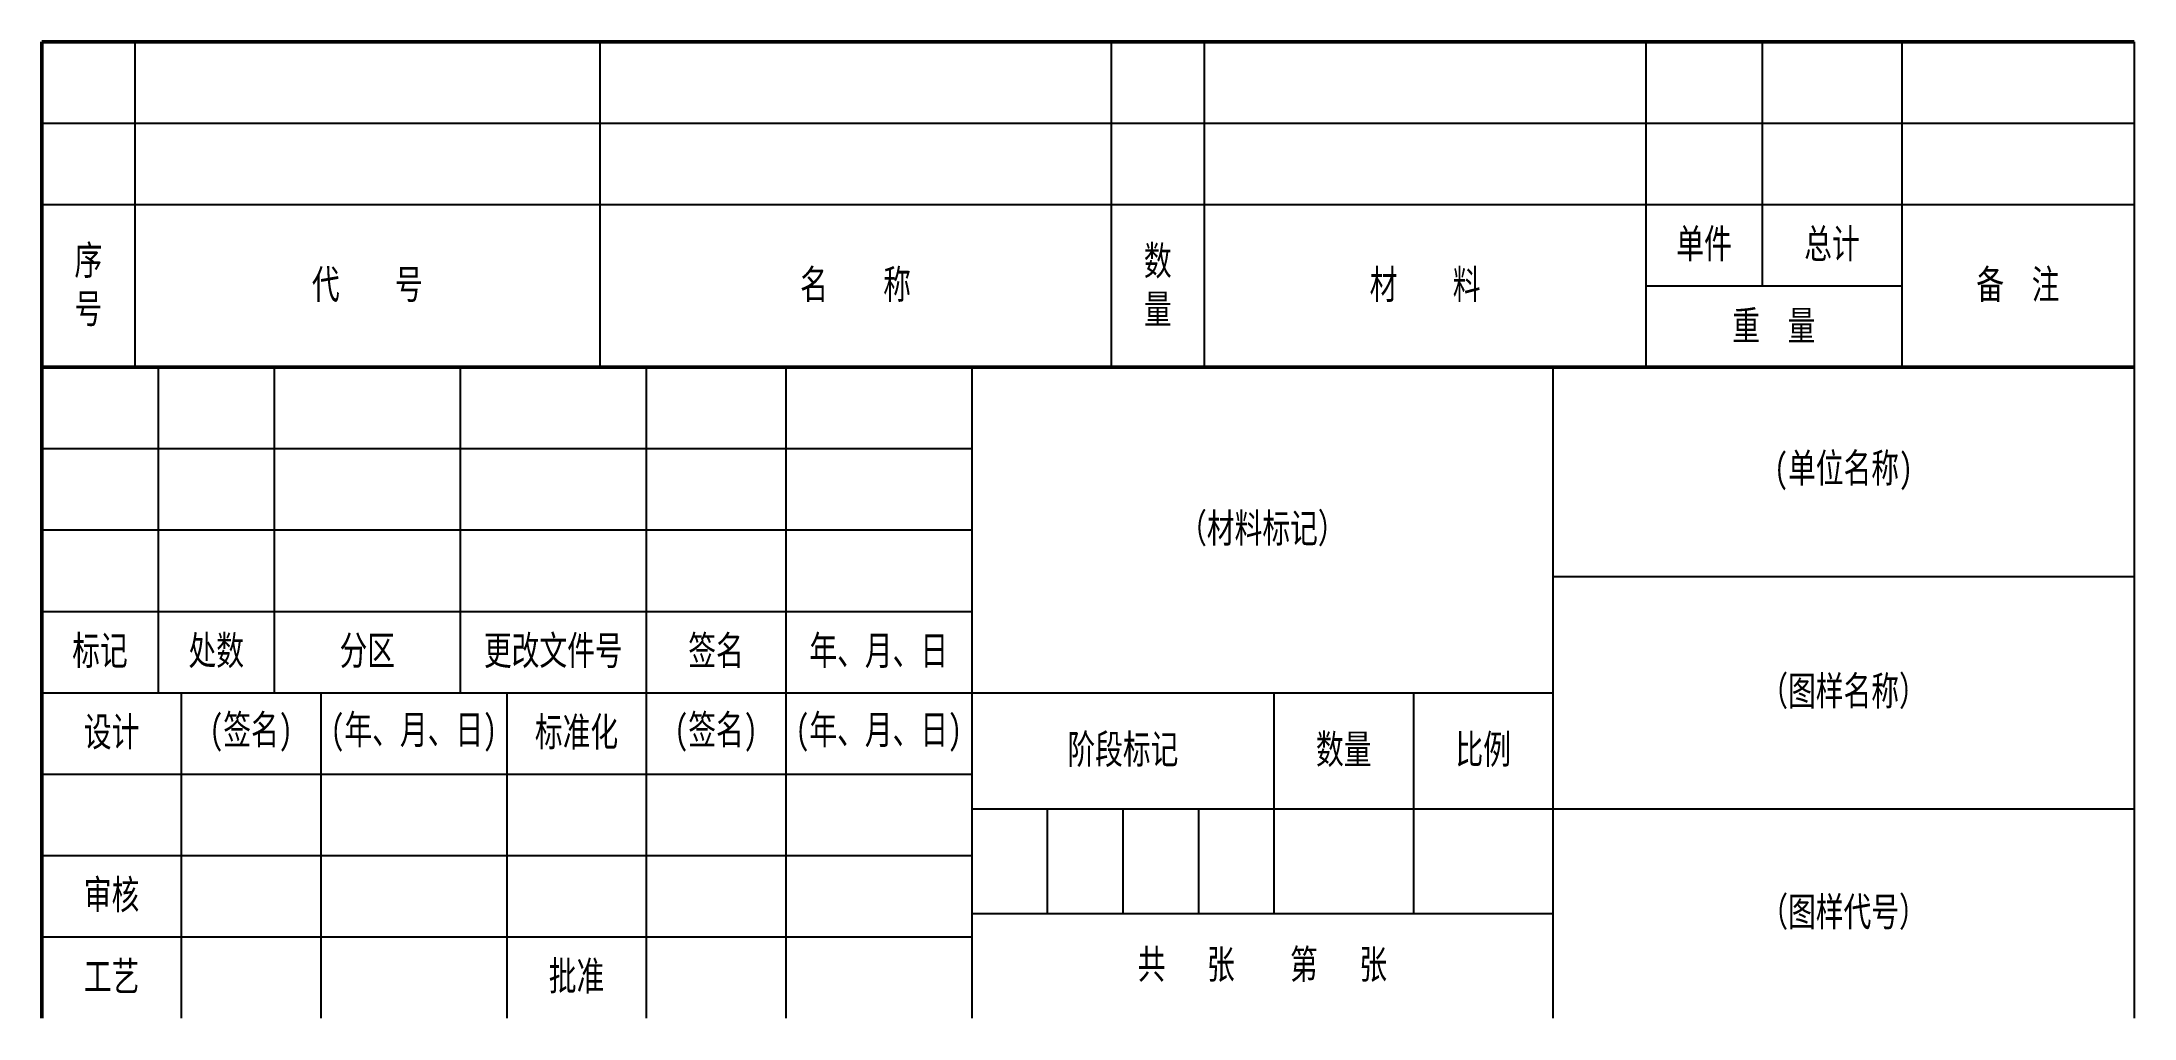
# Model space of a CAD drawing. Header units: millimetres. Extents: x 1577 to 3485, y 546 to 1387.
# Drawn here: x 3295.2 to 3475.2, y 556.3 to 640.3 of the extents above; entities that cross this region are included whole.
import ezdxf

# ---------------------------------------------------------------- set-up
doc = ezdxf.new("R2010")
doc.units = ezdxf.units.MM
doc.header["$LTSCALE"] = 0.3
for name, color, linetype, lineweight in [('粗实线', 7, 'Continuous', 50), ('细实线', 7, 'Continuous', 25), ('细文本', 7, 'Continuous', 25)]:
    doc.layers.add(name, color=color, linetype=linetype, lineweight=lineweight)
doc.styles.add('NUT Standard', font='simfang.ttf', dxfattribs={"width": 0.7, "height": 2.5})

msp = doc.modelspace()

# ---------------------------------------------------------------- texts
at = {"layer": '粗实线', "char_height": 2.5, "width": 12, "attachment_point": 5, "style": 'NUT Standard'}
for s, insert in [('工艺', (3301.243211644455, 559.7991687573214)), ('批准', (3341.243211644455, 559.7991687573214))]:
    msp.add_mtext(s, dxfattribs=dict(at, insert=insert))
at = {"layer": '细文本', "char_height": 2.5, "attachment_point": 5, "style": 'NUT Standard'}
for s, insert, width in [('序\\P号', (3299.243211644455, 619.2991687573214), 7.999999999999545), ('数\\P量', (3391.243211644455, 619.2991687573214), 8), ('单件', (3438.243211644455, 622.7991687573214), 10.00000000000045), ('总计', (3449.243211644455, 622.7991687573214), 12), ('代    号', (3323.243211644455, 619.2991687573214), 40), ('名    称', (3365.243211644455, 619.2991687573214), 44), ('材    料', (3414.243211644455, 619.2991687573211), 38), ('备  注', (3465.243211644455, 619.2991687573214), 20), ('重  量', (3444.243211644455, 615.7991687573214), 22), ('(单位名称)', (3450.243211644455, 603.2991687573214), 49.99999999999955), ('（材料标记）', (3400.243211644455, 598.2991687573214), 50), ('标记', (3300.243211644455, 587.7991687573214), 10), ('处数', (3310.243211644455, 587.7991687573214), 10), ('分区', (3323.243211644455, 587.7991687573214), 16), ('更改文件号', (3339.243211644455, 587.7991687573214), 16), ('签名', (3353.243211644455, 587.7991687573214), 12), ('年、月、日', (3367.243211644455, 587.7991687573214), 16), ('（图样名称）', (3450.243211644455, 584.2991687573214), 49.99999999999955), ('设计', (3301.243211644455, 580.7991687573214), 12), ('(签名)', (3313.243211644455, 580.7991687573214), 12), ('(年、月、日)', (3327.243211644455, 580.7991687573214), 16), ('标准化', (3341.243211644455, 580.7991687573214), 12), ('(签名)', (3353.243211644455, 580.7991687573214), 12), ('(年、月、日)', (3367.243211644455, 580.7991687573214), 16), ('阶段标记', (3388.243211644455, 579.2991687573214), 26), ('数量', (3407.243211644455, 579.2991687573214), 12), ('比例', (3419.243211644455, 579.2991687573214), 11.99999999999955), ('审核', (3301.243211644455, 566.7991687573214), 12), ('（图样代号）', (3450.243211644455, 565.2991687573214), 49.99999999999955), ('共   张    第   张', (3400.243211644455, 560.7991687573214), 50)]:
    msp.add_mtext(s, dxfattribs=dict(at, insert=insert, width=width))

# ---------------------------------------------------------------- linework, layer by layer
msp.add_line((3475.243211644455, 640.2991687573214), (3475.243211644454, 556.2991687573212))
at = {"layer": '粗实线'}
for p, q in [((3295.243211644455, 640.2991687573214), (3475.243211644455, 640.2991687573214)), ((3295.243211644455, 556.2991687573214), (3295.243211644455, 640.2991687573214)), ((3295.243211644455, 612.2991687573214), (3475.243211644455, 612.2991687573214))]:
    msp.add_line(p, q, dxfattribs=at)
at = {"layer": '细实线'}
for p, q in [((3303.243211644455, 640.2991687573211), (3303.243211644455, 612.2991687573211)), ((3343.243211644455, 640.2991687573211), (3343.243211644455, 612.2991687573211)), ((3387.243211644455, 640.2991687573211), (3387.243211644455, 612.2991687573211)), ((3395.243211644455, 640.2991687573211), (3395.243211644455, 612.2991687573211)), ((3433.243211644455, 640.2991687573211), (3433.243211644455, 612.2991687573211)), ((3443.243211644455, 640.2991687573211), (3443.243211644455, 619.2991687573218)), ((3455.243211644455, 640.2991687573211), (3455.243211644455, 612.2991687573211)), ((3295.243211644455, 633.2991687573214), (3475.243211644455, 633.2991687573214)), ((3295.243211644455, 626.2991687573214), (3475.243211644455, 626.2991687573214)), ((3433.243211644455, 619.2991687573214), (3455.243211644455, 619.2991687573216)), ((3305.243211644455, 612.2991687573214), (3305.243211644455, 584.2991687573214)), ((3315.243211644455, 612.2991687573214), (3315.243211644455, 584.2991687573214)), ((3331.243211644455, 612.2991687573214), (3331.243211644455, 584.2991687573214)), ((3347.243211644455, 612.2991687573214), (3347.243211644455, 584.2991687573214)), ((3359.243211644455, 612.2991687573214), (3359.243211644455, 584.2991687573214)), ((3375.243211644455, 612.2991687573211), (3375.243211644455, 556.2991687573216)), ((3425.243211644455, 612.2991687573211), (3425.243211644455, 556.2991687573216)), ((3295.243211644455, 605.2991687573214), (3375.243211644455, 605.2991687573216)), ((3295.243211644455, 598.2991687573214), (3375.243211644455, 598.2991687573214)), ((3425.243211644455, 594.2991687573214), (3475.243211644455, 594.2991687573214)), ((3295.243211644455, 591.2991687573214), (3375.243211644455, 591.2991687573214)), ((3295.243211644455, 584.2991687573214), (3425.243211644455, 584.2991687573216)), ((3307.243211644455, 584.2991687573214), (3307.243211644455, 556.2991687573214)), ((3319.243211644455, 584.2991687573214), (3319.243211644455, 556.2991687573214)), ((3335.243211644455, 584.2991687573214), (3335.243211644455, 556.2991687573214)), ((3347.243211644455, 584.2991687573214), (3347.243211644455, 556.2991687573214)), ((3359.243211644455, 584.2991687573214), (3359.243211644455, 556.2991687573214)), ((3401.243211644455, 584.2991687573214), (3401.243211644455, 565.2991687573216)), ((3413.243211644455, 584.2991687573214), (3413.243211644455, 565.2991687573216)), ((3295.243211644455, 577.2991687573214), (3375.243211644455, 577.2991687573214)), ((3375.243211644455, 574.2991687573214), (3475.243211644455, 574.2991687573214)), ((3381.743211644455, 574.2991687573211), (3381.743211644455, 565.2991687573216)), ((3388.243211644455, 574.2991687573211), (3388.243211644455, 565.2991687573216)), ((3394.743211644455, 574.2991687573211), (3394.743211644455, 565.2991687573216)), ((3295.243211644455, 570.2991687573214), (3375.243211644455, 570.2991687573216)), ((3375.243211644455, 565.2991687573214), (3425.243211644455, 565.2991687573214)), ((3295.243211644455, 563.2991687573214), (3375.243211644455, 563.2991687573214))]:
    msp.add_line(p, q, dxfattribs=at)

msp.set_redraw_order([(e.dxf.handle, doc.entitydb.next_handle()) for e in msp.query("TEXT MTEXT ATTDEF DIMENSION ARC_DIMENSION")])  # texts and dimensions are drawn at this point

doc.saveas('drawing.dxf')
